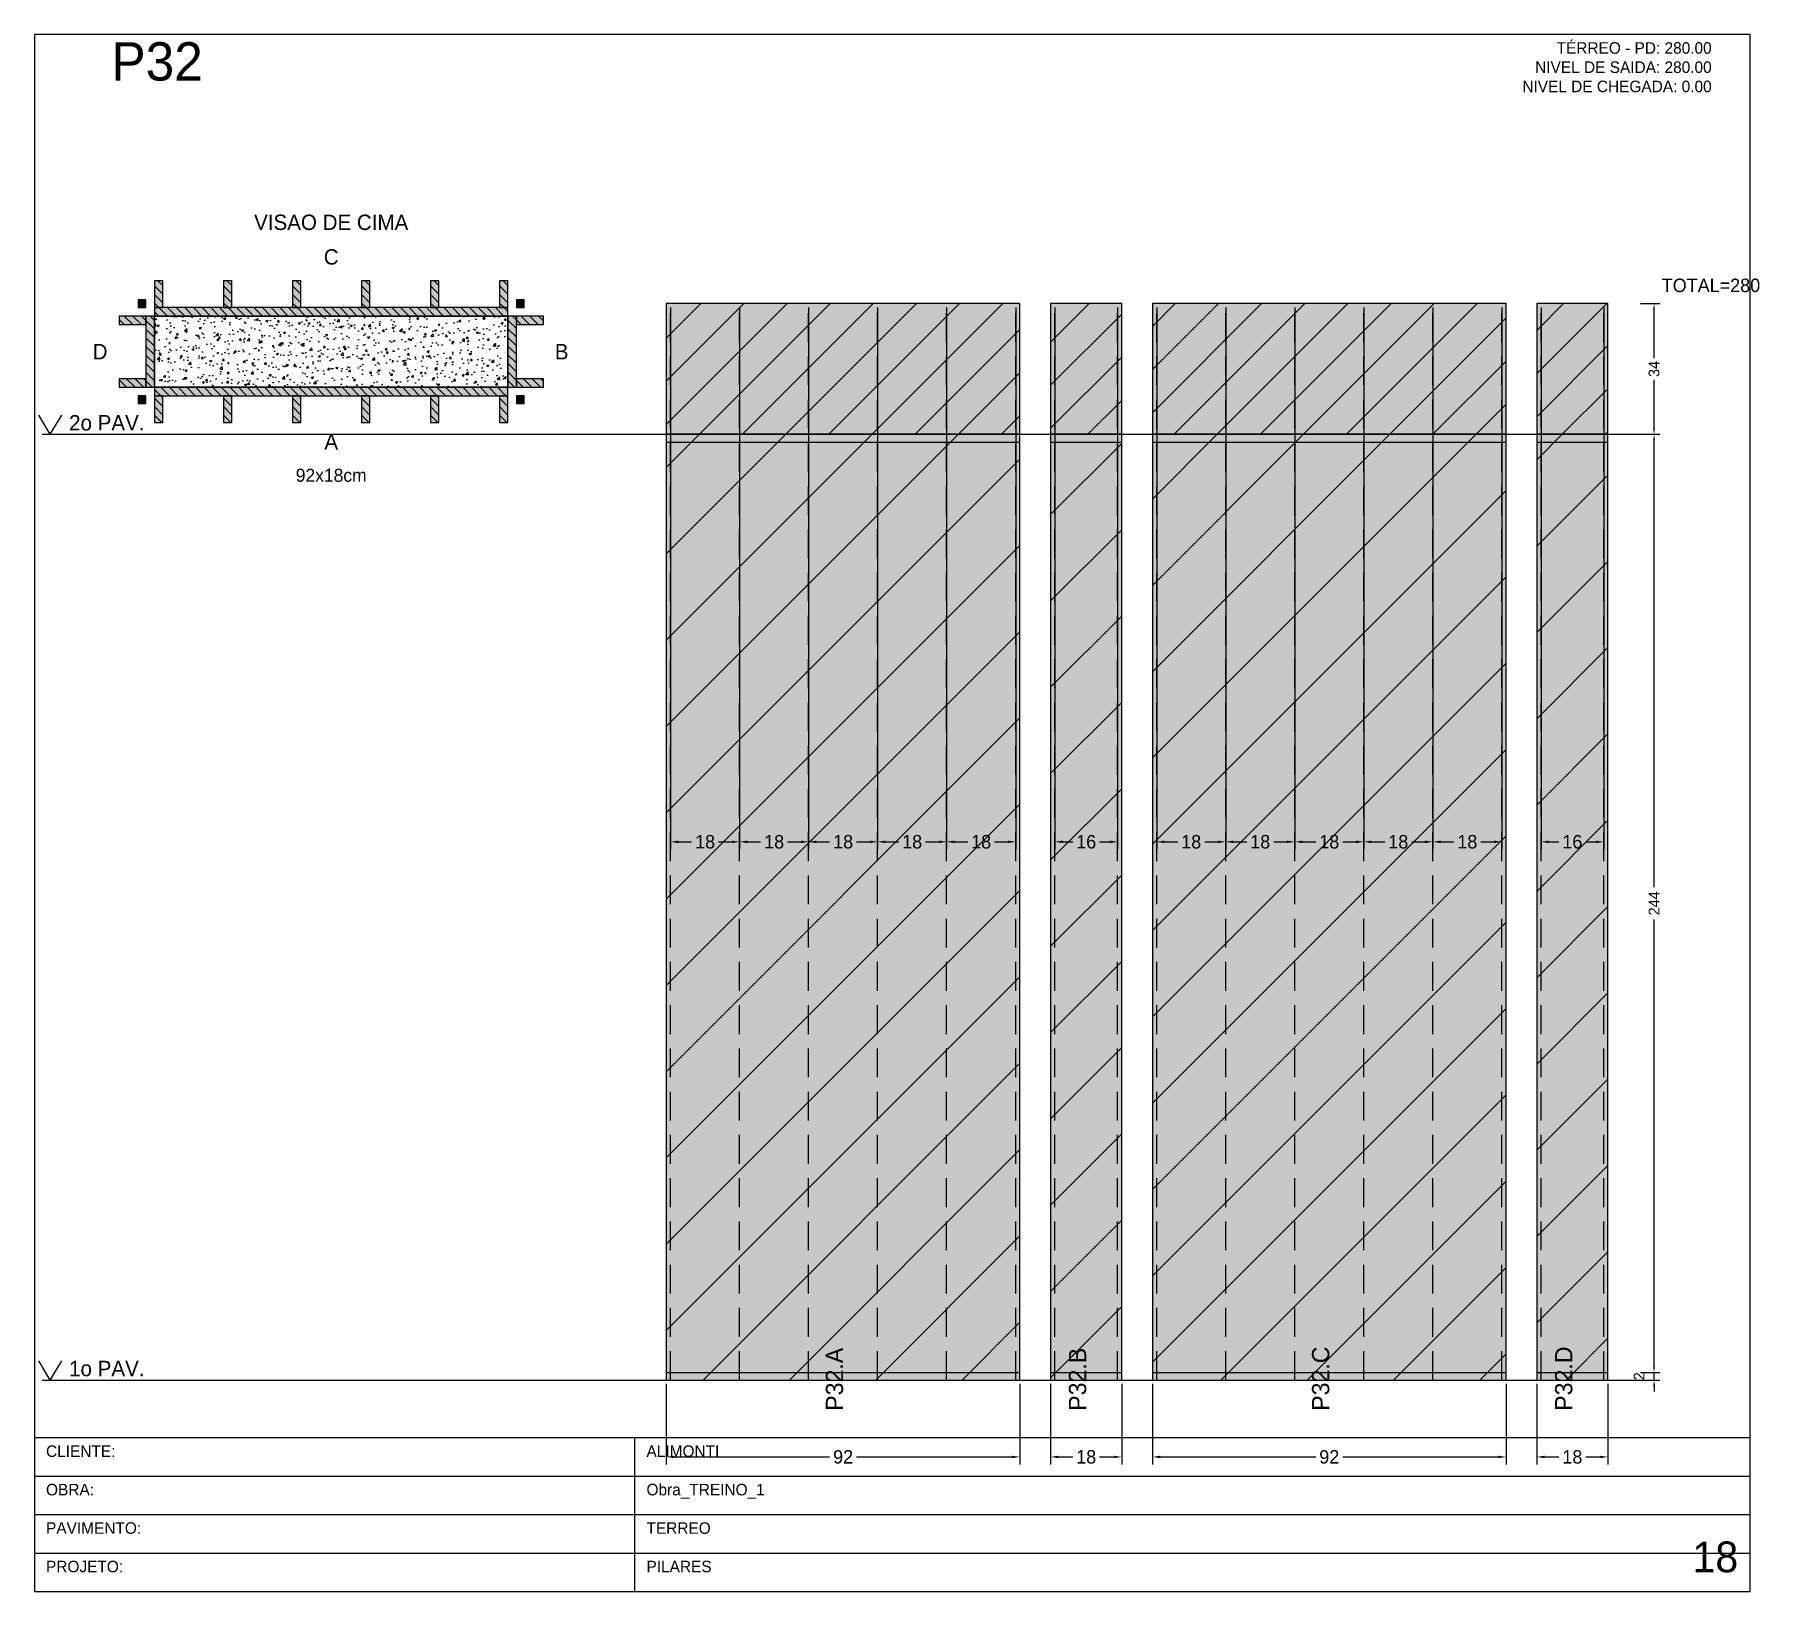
# Model space of a CAD drawing. Header units: metres. Extents: x 0 to 2089, y 0 to 2105.
# Drawn here: x 796.8 to 1245.6, y 1275 to 1680 of the extents above; entities that cross this region are included whole.
import ezdxf
from ezdxf.enums import TextEntityAlignment as Align

# ---------------------------------------------------------------- set-up
doc = ezdxf.new("R2010")
doc.units = ezdxf.units.M
doc.linetypes.add('HIDDEN', pattern=[0.375, 0.25, -0.125])
for name, color, linetype in [('BORDA_CELULA', 9, 'Continuous'), ('CARIMBO', 9, 'Continuous'), ('CHAPA', 1, 'Continuous'), ('CONCRETO', 4, 'Continuous'), ('COTA', 241, 'Continuous'), ('Hachura', 251, 'Continuous'), ('LABEL_ID', 3, 'Continuous'), ('Nivel', 4, 'Continuous'), ('NOMENCLATURA', 1, 'Continuous'), ('Paineis', 200, 'Continuous'), ('SARR_2.2x7', 40, 'Continuous'), ('Texto Secao', 2, 'Continuous'), ('TEXTO_GERAL', 2, 'Continuous')]:
    doc.layers.add(name, color=color, linetype=linetype)
doc.dimstyles.new('FACE_DIM', dxfattribs={"dimtxt": 3.5, "dimasz": 2, "dimexe": 2, "dimexo": 1, "dimgap": 1, "dimtad": 1, "dimdec": 0, "dimrnd": 1, "dimcen": 2.5, "dimclrd": 241, "dimclre": 241, "dimclrt": 241, "dimazin": 3, "dimtfac": 1, "dimtmove": 0, "dimatfit": 3})

msp = doc.modelspace()

# ---------------------------------------------------------------- texts
at = {"layer": 'CARIMBO', "color": 9}
for s, p in [('CLIENTE:', (799.8, 1310)), ('OBRA:', (799.8, 1300)), ('PAVIMENTO:', (799.8, 1290)), ('PROJETO:', (799.8, 1280))]:
    msp.add_text(s, height=3, dxfattribs=at).set_placement(p)
at = {"layer": 'COTA', "color": 241}
msp.add_text('TOTAL=280', height=3.5, dxfattribs=at).set_placement((1220.2, 1613))
at = {"layer": 'Cota Secao (2x)', "color": 4}
msp.add_text('92x18cm', height=3.4, dxfattribs=at).set_placement((874, 1567.05), align=Align.TOP_CENTER)
at = {"layer": 'LABEL_ID', "color": 3}
msp.add_text('18', height=8, dxfattribs=at).set_placement((1228.2, 1280))
at = {"layer": 'Nivel', "color": 4}
for s, p in [('2o PAV.', (805.8, 1577)), ('1o PAV.', (805.8, 1331))]:
    msp.add_text(s, height=4, dxfattribs=at).set_placement(p)
at = {"layer": 'NOMENCLATURA', "color": 1}
msp.add_text('P32', height=10, dxfattribs=at).set_placement((816.8, 1668))
at = {"layer": 'Texto Secao', "color": 2}
for s, p in [('VISAO DE CIMA', (874, 1627.95)), ('C', (874, 1618.95))]:
    msp.add_text(s, height=4, dxfattribs=at).set_placement(p, align=Align.BOTTOM_CENTER)
msp.add_text('D', height=4, dxfattribs=at).set_placement((815.8, 1597.5), align=Align.MIDDLE_RIGHT)
msp.add_text('B', height=4, dxfattribs=at).set_placement((932.2, 1597.5), align=Align.MIDDLE_LEFT)
msp.add_text('A', height=4, dxfattribs=at).set_placement((874, 1576.05), align=Align.TOP_CENTER)
for s, p in [('P32.A', (1007.2, 1322)), ('P32.B', (1070.45, 1322)), ('P32.C', (1133.7, 1322)), ('P32.D', (1196.95, 1322))]:
    msp.add_text(s, height=4.5, rotation=90, dxfattribs=at).set_placement(p)
at = {"layer": 'TEXTO_GERAL', "color": 2}
for s, p in [('TÉRREO - PD: 280.00', (1233.2, 1675)), ('NIVEL DE SAIDA: 280.00', (1233.2, 1670)), ('NIVEL DE CHEGADA: 0.00', (1233.2, 1665))]:
    msp.add_text(s, height=3, dxfattribs=at).set_placement(p, align=Align.RIGHT)
for s, p in [('ALIMONTI', (956.04, 1310)), ('Obra_TREINO_1', (956.04, 1300)), ('TERREO', (956.04, 1290)), ('PILARES', (956.04, 1280))]:
    msp.add_text(s, height=3, dxfattribs=at).set_placement(p)

# ---------------------------------------------------------------- blocks, each defined once
blk = doc.blocks.new('_CLOSEDFILLED')
at = {"color": 0, "linetype": 'BYBLOCK'}
blk.add_solid([(-1, 0.16), (0, 0), (-1, -0.16)], dxfattribs=at)
blk = doc.blocks.new('*D238')
at = {"color": 241}
for p, q in [((961.2, 1329), (961.2, 1308)), ((1053.2, 1329), (1053.2, 1308)), ((963.2, 1310), (1003.7, 1310)), ((1010.7, 1310), (1051.2, 1310))]:
    blk.add_line(p, q, dxfattribs=at)
at = {"layer": 'Defpoints'}
for p in [(961.2, 1330), (1053.2, 1330), (961.2, 1310)]:
    blk.add_point(p, dxfattribs=at)
at = {"color": 241, "xscale": 2, "yscale": 2, "rotation": 180}
blk.add_blockref('_CLOSEDFILLED', (961.2, 1310), dxfattribs=at)
at = {"color": 241, "xscale": 2, "yscale": 2}
blk.add_blockref('_CLOSEDFILLED', (1053.2, 1310), dxfattribs=at)
at = {"color": 241, "insert": (1007.2, 1310), "char_height": 3.5, "attachment_point": 5}
blk.add_mtext('92', dxfattribs=at)
blk = doc.blocks.new('*D239')
at = {"color": 241}
for p, q in [((962.3, 1609), (962.3, 1468)), ((980.26, 1609), (980.26, 1468)), ((964.3, 1470), (967.78, 1470)), ((974.78, 1470), (978.26, 1470))]:
    blk.add_line(p, q, dxfattribs=at)
at = {"layer": 'Defpoints'}
for p in [(962.3, 1610), (980.26, 1610), (962.3, 1470)]:
    blk.add_point(p, dxfattribs=at)
at = {"color": 241, "xscale": 2, "yscale": 2, "rotation": 180}
blk.add_blockref('_CLOSEDFILLED', (962.3, 1470), dxfattribs=at)
at = {"color": 241, "xscale": 2, "yscale": 2}
blk.add_blockref('_CLOSEDFILLED', (980.26, 1470), dxfattribs=at)
at = {"color": 241, "insert": (971.28, 1470), "char_height": 3.5, "attachment_point": 5}
blk.add_mtext('18', dxfattribs=at)
blk = doc.blocks.new('*D240')
at = {"color": 241}
for p, q in [((980.26, 1609), (980.26, 1468)), ((998.22, 1609), (998.22, 1468)), ((982.26, 1470), (985.74, 1470)), ((992.74, 1470), (996.22, 1470))]:
    blk.add_line(p, q, dxfattribs=at)
at = {"layer": 'Defpoints'}
for p in [(980.26, 1610), (998.22, 1610), (980.26, 1470)]:
    blk.add_point(p, dxfattribs=at)
at = {"color": 241, "xscale": 2, "yscale": 2, "rotation": 180}
blk.add_blockref('_CLOSEDFILLED', (980.26, 1470), dxfattribs=at)
at = {"color": 241, "xscale": 2, "yscale": 2}
blk.add_blockref('_CLOSEDFILLED', (998.22, 1470), dxfattribs=at)
at = {"color": 241, "insert": (989.24, 1470), "char_height": 3.5, "attachment_point": 5}
blk.add_mtext('18', dxfattribs=at)
blk = doc.blocks.new('*D241')
at = {"color": 241}
for p, q in [((998.22, 1609), (998.22, 1468)), ((1016.18, 1609), (1016.18, 1468)), ((1000.22, 1470), (1003.7, 1470)), ((1010.7, 1470), (1014.18, 1470))]:
    blk.add_line(p, q, dxfattribs=at)
at = {"layer": 'Defpoints'}
for p in [(998.22, 1610), (1016.18, 1610), (998.22, 1470)]:
    blk.add_point(p, dxfattribs=at)
at = {"color": 241, "xscale": 2, "yscale": 2, "rotation": 180}
blk.add_blockref('_CLOSEDFILLED', (998.22, 1470), dxfattribs=at)
at = {"color": 241, "xscale": 2, "yscale": 2}
blk.add_blockref('_CLOSEDFILLED', (1016.18, 1470), dxfattribs=at)
at = {"color": 241, "insert": (1007.2, 1470), "char_height": 3.5, "attachment_point": 5}
blk.add_mtext('18', dxfattribs=at)
blk = doc.blocks.new('*D242')
at = {"color": 241}
for p, q in [((1016.18, 1609), (1016.18, 1468)), ((1034.14, 1609), (1034.14, 1468)), ((1018.18, 1470), (1021.66, 1470)), ((1028.66, 1470), (1032.14, 1470))]:
    blk.add_line(p, q, dxfattribs=at)
at = {"layer": 'Defpoints'}
for p in [(1016.18, 1610), (1034.14, 1610), (1016.18, 1470)]:
    blk.add_point(p, dxfattribs=at)
at = {"color": 241, "xscale": 2, "yscale": 2, "rotation": 180}
blk.add_blockref('_CLOSEDFILLED', (1016.18, 1470), dxfattribs=at)
at = {"color": 241, "xscale": 2, "yscale": 2}
blk.add_blockref('_CLOSEDFILLED', (1034.14, 1470), dxfattribs=at)
at = {"color": 241, "insert": (1025.16, 1470), "char_height": 3.5, "attachment_point": 5}
blk.add_mtext('18', dxfattribs=at)
blk = doc.blocks.new('*D243')
at = {"color": 241}
for p, q in [((1034.14, 1609), (1034.14, 1468)), ((1052.1, 1609), (1052.1, 1468)), ((1036.14, 1470), (1039.62, 1470)), ((1046.62, 1470), (1050.1, 1470))]:
    blk.add_line(p, q, dxfattribs=at)
at = {"layer": 'Defpoints'}
for p in [(1034.14, 1610), (1052.1, 1610), (1034.14, 1470)]:
    blk.add_point(p, dxfattribs=at)
at = {"color": 241, "xscale": 2, "yscale": 2, "rotation": 180}
blk.add_blockref('_CLOSEDFILLED', (1034.14, 1470), dxfattribs=at)
at = {"color": 241, "xscale": 2, "yscale": 2}
blk.add_blockref('_CLOSEDFILLED', (1052.1, 1470), dxfattribs=at)
at = {"color": 241, "insert": (1043.12, 1470), "char_height": 3.5, "attachment_point": 5}
blk.add_mtext('18', dxfattribs=at)
blk = doc.blocks.new('*D244')
at = {"color": 241}
for p, q in [((1061.2, 1329), (1061.2, 1308)), ((1079.7, 1329), (1079.7, 1308)), ((1063.2, 1310), (1066.95, 1310)), ((1073.95, 1310), (1077.7, 1310))]:
    blk.add_line(p, q, dxfattribs=at)
at = {"layer": 'Defpoints'}
for p in [(1061.2, 1330), (1079.7, 1330), (1061.2, 1310)]:
    blk.add_point(p, dxfattribs=at)
at = {"color": 241, "xscale": 2, "yscale": 2, "rotation": 180}
blk.add_blockref('_CLOSEDFILLED', (1061.2, 1310), dxfattribs=at)
at = {"color": 241, "xscale": 2, "yscale": 2}
blk.add_blockref('_CLOSEDFILLED', (1079.7, 1310), dxfattribs=at)
at = {"color": 241, "insert": (1070.45, 1310), "char_height": 3.5, "attachment_point": 5}
blk.add_mtext('18', dxfattribs=at)
blk = doc.blocks.new('*D245')
at = {"color": 241}
for p, q in [((1062.3, 1609), (1062.3, 1468)), ((1078.6, 1609), (1078.6, 1468)), ((1064.3, 1470), (1066.95, 1470)), ((1073.95, 1470), (1076.6, 1470))]:
    blk.add_line(p, q, dxfattribs=at)
at = {"layer": 'Defpoints'}
for p in [(1062.3, 1610), (1078.6, 1610), (1062.3, 1470)]:
    blk.add_point(p, dxfattribs=at)
at = {"color": 241, "xscale": 2, "yscale": 2, "rotation": 180}
blk.add_blockref('_CLOSEDFILLED', (1062.3, 1470), dxfattribs=at)
at = {"color": 241, "xscale": 2, "yscale": 2}
blk.add_blockref('_CLOSEDFILLED', (1078.6, 1470), dxfattribs=at)
at = {"color": 241, "insert": (1070.45, 1470), "char_height": 3.5, "attachment_point": 5}
blk.add_mtext('16', dxfattribs=at)
blk = doc.blocks.new('*D246')
at = {"color": 241}
for p, q in [((1087.7, 1329), (1087.7, 1308)), ((1179.7, 1329), (1179.7, 1308)), ((1089.7, 1310), (1130.2, 1310)), ((1137.2, 1310), (1177.7, 1310))]:
    blk.add_line(p, q, dxfattribs=at)
at = {"layer": 'Defpoints'}
for p in [(1087.7, 1330), (1179.7, 1330), (1087.7, 1310)]:
    blk.add_point(p, dxfattribs=at)
at = {"color": 241, "xscale": 2, "yscale": 2, "rotation": 180}
blk.add_blockref('_CLOSEDFILLED', (1087.7, 1310), dxfattribs=at)
at = {"color": 241, "xscale": 2, "yscale": 2}
blk.add_blockref('_CLOSEDFILLED', (1179.7, 1310), dxfattribs=at)
at = {"color": 241, "insert": (1133.7, 1310), "char_height": 3.5, "attachment_point": 5}
blk.add_mtext('92', dxfattribs=at)
blk = doc.blocks.new('*D247')
at = {"color": 241}
for p, q in [((1088.8, 1609), (1088.8, 1468)), ((1106.76, 1609), (1106.76, 1468)), ((1090.8, 1470), (1094.28, 1470)), ((1101.28, 1470), (1104.76, 1470))]:
    blk.add_line(p, q, dxfattribs=at)
at = {"layer": 'Defpoints'}
for p in [(1088.8, 1610), (1106.76, 1610), (1088.8, 1470)]:
    blk.add_point(p, dxfattribs=at)
at = {"color": 241, "xscale": 2, "yscale": 2, "rotation": 180}
blk.add_blockref('_CLOSEDFILLED', (1088.8, 1470), dxfattribs=at)
at = {"color": 241, "xscale": 2, "yscale": 2}
blk.add_blockref('_CLOSEDFILLED', (1106.76, 1470), dxfattribs=at)
at = {"color": 241, "insert": (1097.78, 1470), "char_height": 3.5, "attachment_point": 5}
blk.add_mtext('18', dxfattribs=at)
blk = doc.blocks.new('*D248')
at = {"color": 241}
for p, q in [((1106.76, 1609), (1106.76, 1468)), ((1124.72, 1609), (1124.72, 1468)), ((1108.76, 1470), (1112.24, 1470)), ((1119.24, 1470), (1122.72, 1470))]:
    blk.add_line(p, q, dxfattribs=at)
at = {"layer": 'Defpoints'}
for p in [(1106.76, 1610), (1124.72, 1610), (1106.76, 1470)]:
    blk.add_point(p, dxfattribs=at)
at = {"color": 241, "xscale": 2, "yscale": 2, "rotation": 180}
blk.add_blockref('_CLOSEDFILLED', (1106.76, 1470), dxfattribs=at)
at = {"color": 241, "xscale": 2, "yscale": 2}
blk.add_blockref('_CLOSEDFILLED', (1124.72, 1470), dxfattribs=at)
at = {"color": 241, "insert": (1115.74, 1470), "char_height": 3.5, "attachment_point": 5}
blk.add_mtext('18', dxfattribs=at)
blk = doc.blocks.new('*D249')
at = {"color": 241}
for p, q in [((1124.72, 1609), (1124.72, 1468)), ((1142.68, 1609), (1142.68, 1468)), ((1126.72, 1470), (1130.2, 1470)), ((1137.2, 1470), (1140.68, 1470))]:
    blk.add_line(p, q, dxfattribs=at)
at = {"layer": 'Defpoints'}
for p in [(1124.72, 1610), (1142.68, 1610), (1124.72, 1470)]:
    blk.add_point(p, dxfattribs=at)
at = {"color": 241, "xscale": 2, "yscale": 2, "rotation": 180}
blk.add_blockref('_CLOSEDFILLED', (1124.72, 1470), dxfattribs=at)
at = {"color": 241, "xscale": 2, "yscale": 2}
blk.add_blockref('_CLOSEDFILLED', (1142.68, 1470), dxfattribs=at)
at = {"color": 241, "insert": (1133.7, 1470), "char_height": 3.5, "attachment_point": 5}
blk.add_mtext('18', dxfattribs=at)
blk = doc.blocks.new('*D250')
at = {"color": 241}
for p, q in [((1142.68, 1609), (1142.68, 1468)), ((1160.64, 1609), (1160.64, 1468)), ((1144.68, 1470), (1148.16, 1470)), ((1155.16, 1470), (1158.64, 1470))]:
    blk.add_line(p, q, dxfattribs=at)
at = {"layer": 'Defpoints'}
for p in [(1142.68, 1610), (1160.64, 1610), (1142.68, 1470)]:
    blk.add_point(p, dxfattribs=at)
at = {"color": 241, "xscale": 2, "yscale": 2, "rotation": 180}
blk.add_blockref('_CLOSEDFILLED', (1142.68, 1470), dxfattribs=at)
at = {"color": 241, "xscale": 2, "yscale": 2}
blk.add_blockref('_CLOSEDFILLED', (1160.64, 1470), dxfattribs=at)
at = {"color": 241, "insert": (1151.66, 1470), "char_height": 3.5, "attachment_point": 5}
blk.add_mtext('18', dxfattribs=at)
blk = doc.blocks.new('*D251')
at = {"color": 241}
for p, q in [((1160.64, 1609), (1160.64, 1468)), ((1178.6, 1609), (1178.6, 1468)), ((1162.64, 1470), (1166.12, 1470)), ((1173.12, 1470), (1176.6, 1470))]:
    blk.add_line(p, q, dxfattribs=at)
at = {"layer": 'Defpoints'}
for p in [(1160.64, 1610), (1178.6, 1610), (1160.64, 1470)]:
    blk.add_point(p, dxfattribs=at)
at = {"color": 241, "xscale": 2, "yscale": 2, "rotation": 180}
blk.add_blockref('_CLOSEDFILLED', (1160.64, 1470), dxfattribs=at)
at = {"color": 241, "xscale": 2, "yscale": 2}
blk.add_blockref('_CLOSEDFILLED', (1178.6, 1470), dxfattribs=at)
at = {"color": 241, "insert": (1169.62, 1470), "char_height": 3.5, "attachment_point": 5}
blk.add_mtext('18', dxfattribs=at)
blk = doc.blocks.new('*D252')
at = {"color": 241}
for p, q in [((1187.7, 1329), (1187.7, 1308)), ((1206.2, 1329), (1206.2, 1308)), ((1189.7, 1310), (1193.45, 1310)), ((1200.45, 1310), (1204.2, 1310))]:
    blk.add_line(p, q, dxfattribs=at)
at = {"layer": 'Defpoints'}
for p in [(1187.7, 1330), (1206.2, 1330), (1187.7, 1310)]:
    blk.add_point(p, dxfattribs=at)
at = {"color": 241, "xscale": 2, "yscale": 2, "rotation": 180}
blk.add_blockref('_CLOSEDFILLED', (1187.7, 1310), dxfattribs=at)
at = {"color": 241, "xscale": 2, "yscale": 2}
blk.add_blockref('_CLOSEDFILLED', (1206.2, 1310), dxfattribs=at)
at = {"color": 241, "insert": (1196.95, 1310), "char_height": 3.5, "attachment_point": 5}
blk.add_mtext('18', dxfattribs=at)
blk = doc.blocks.new('*D253')
at = {"color": 241}
for p, q in [((1188.8, 1609), (1188.8, 1468)), ((1205.1, 1609), (1205.1, 1468)), ((1190.8, 1470), (1193.45, 1470)), ((1200.45, 1470), (1203.1, 1470))]:
    blk.add_line(p, q, dxfattribs=at)
at = {"layer": 'Defpoints'}
for p in [(1188.8, 1610), (1205.1, 1610), (1188.8, 1470)]:
    blk.add_point(p, dxfattribs=at)
at = {"color": 241, "xscale": 2, "yscale": 2, "rotation": 180}
blk.add_blockref('_CLOSEDFILLED', (1188.8, 1470), dxfattribs=at)
at = {"color": 241, "xscale": 2, "yscale": 2}
blk.add_blockref('_CLOSEDFILLED', (1205.1, 1470), dxfattribs=at)
at = {"color": 241, "insert": (1196.95, 1470), "char_height": 3.5, "attachment_point": 5}
blk.add_mtext('16', dxfattribs=at)
blk = doc.blocks.new('*D255')
at = {"color": 241}
for p, q in [((1214.7, 1576), (1219.7, 1576)), ((1218.2, 1458.2), (1218.2, 1574.5)), ((1218.2, 1333.5), (1218.2, 1449.8)), ((1214.7, 1332), (1219.7, 1332))]:
    blk.add_line(p, q, dxfattribs=at)
at = {"layer": 'Defpoints'}
for p in [(1214.2, 1576), (1214.2, 1332), (1218.2, 1332)]:
    blk.add_point(p, dxfattribs=at)
at = {"color": 241, "xscale": 1.5, "yscale": 1.5}
for p, rotation in [((1218.2, 1576), 90), ((1218.2, 1332), 270)]:
    blk.add_blockref('_CLOSEDFILLED', p, dxfattribs=dict(at, rotation=rotation))
at = {"color": 241, "insert": (1218.2, 1454), "char_height": 2.8, "attachment_point": 5, "rotation": 90}
blk.add_mtext('244', dxfattribs=at)
blk = doc.blocks.new('*D256')
at = {"color": 241}
for p, q in [((1214.7, 1610), (1219.7, 1610)), ((1218.2, 1595.8), (1218.2, 1608.5)), ((1218.2, 1577.5), (1218.2, 1590.2)), ((1214.7, 1576), (1219.7, 1576))]:
    blk.add_line(p, q, dxfattribs=at)
at = {"layer": 'Defpoints'}
for p in [(1214.2, 1610), (1214.2, 1576), (1218.2, 1576)]:
    blk.add_point(p, dxfattribs=at)
at = {"color": 241, "xscale": 1.5, "yscale": 1.5}
for p, rotation in [((1218.2, 1610), 90), ((1218.2, 1576), 270)]:
    blk.add_blockref('_CLOSEDFILLED', p, dxfattribs=dict(at, rotation=rotation))
at = {"color": 241, "insert": (1218.2, 1593), "char_height": 2.8, "attachment_point": 5, "rotation": 90}
blk.add_mtext('34', dxfattribs=at)

# ---------------------------------------------------------------- dimensions: what is measured, and where the dimension line sits
for base, p1, p2, picture, middle in [((962.3, 1470), (962.3, 1610), (980.26, 1610), '*D239', (971.28, 1470)), ((980.26, 1470), (980.26, 1610), (998.22, 1610), '*D240', (989.24, 1470)), ((998.22, 1470), (998.22, 1610), (1016.18, 1610), '*D241', (1007.2, 1470)), ((1016.18, 1470), (1016.18, 1610), (1034.14, 1610), '*D242', (1025.16, 1470)), ((1034.14, 1470), (1034.14, 1610), (1052.1, 1610), '*D243', (1043.12, 1470)), ((1062.3, 1470), (1062.3, 1610), (1078.6, 1610), '*D245', (1070.45, 1470)), ((1088.8, 1470), (1088.8, 1610), (1106.76, 1610), '*D247', (1097.78, 1470)), ((1106.76, 1470), (1106.76, 1610), (1124.72, 1610), '*D248', (1115.74, 1470)), ((1124.72, 1470), (1124.72, 1610), (1142.68, 1610), '*D249', (1133.7, 1470)), ((1142.68, 1470), (1142.68, 1610), (1160.64, 1610), '*D250', (1151.66, 1470)), ((1160.64, 1470), (1160.64, 1610), (1178.6, 1610), '*D251', (1169.62, 1470)), ((1188.8, 1470), (1188.8, 1610), (1205.1, 1610), '*D253', (1196.95, 1470)), ((961.2, 1310), (961.2, 1330), (1053.2, 1330), '*D238', (1007.2, 1310)), ((1061.2, 1310), (1061.2, 1330), (1079.7, 1330), '*D244', (1070.45, 1310)), ((1087.7, 1310), (1087.7, 1330), (1179.7, 1330), '*D246', (1133.7, 1310)), ((1187.7, 1310), (1187.7, 1330), (1206.2, 1330), '*D252', (1196.95, 1310))]:
    dim = msp.add_linear_dim(base=base, p1=p1, p2=p2, dimstyle='FACE_DIM')
    dim.commit()
    dim.dimension.update_dxf_attribs({"geometry": picture, "text_midpoint": middle})
for base, p1, p2, picture, middle in [((1218.2, 1576), (1214.2, 1576), (1214.2, 1610), '*D256', (1218.2, 1593)), ((1218.2, 1332), (1214.2, 1332), (1214.2, 1576), '*D255', (1218.2, 1454))]:
    dim = msp.add_linear_dim(base=base, p1=p1, p2=p2, angle=90, dimstyle='FACE_DIM', override={"dimtxt": 2.8, "dimasz": 1.5, "dimexe": 1.5, "dimexo": 0.5})
    dim.commit()
    dim.dimension.update_dxf_attribs({"geometry": picture, "text_midpoint": middle})
msp.add_linear_dim(base=(1218.2, 1330), p1=(1214.2, 1330), p2=(1214.2, 1332), angle=90, dimstyle='FACE_DIM', override={"dimtxt": 2.8, "dimasz": 1.5, "dimexe": 1.5, "dimexo": 0.5}).render()

# ---------------------------------------------------------------- hatches: boundary and pattern name
at = {"layer": 'CHAPA'}
for points in [[(823.8, 1608.95), (825.8, 1608.95), (825.8, 1610.95), (823.8, 1610.95)], [(922.2, 1608.95), (924.2, 1608.95), (924.2, 1610.95), (922.2, 1610.95)], [(823.8, 1584.05), (825.8, 1584.05), (825.8, 1586.05), (823.8, 1586.05)], [(922.2, 1584.05), (924.2, 1584.05), (924.2, 1586.05), (922.2, 1586.05)]]:
    msp.add_hatch(color=1, dxfattribs=at).paths.add_polyline_path(points)
at = {"layer": 'COTA'}
h = msp.add_hatch(dxfattribs=at)
h.set_pattern_fill('AR-CONC', color=256, scale=0.03)
h.paths.add_polyline_path([(828, 1588.25), (920, 1588.25), (920, 1606.75), (828, 1606.75)])
at = {"layer": 'Hachura'}
for points in [[(961.2, 1576), (1053.2, 1576), (1053.2, 1610), (961.2, 1610)], [(1061.2, 1576), (1079.7, 1576), (1079.7, 1610), (1061.2, 1610)], [(1087.7, 1576), (1179.7, 1576), (1179.7, 1610), (1087.7, 1610)], [(1187.7, 1576), (1206.2, 1576), (1206.2, 1610), (1187.7, 1610)], [(961.2, 1330), (1053.2, 1330), (1053.2, 1576), (961.2, 1576)], [(1061.2, 1330), (1079.7, 1330), (1079.7, 1576), (1061.2, 1576)], [(1087.7, 1330), (1179.7, 1330), (1179.7, 1576), (1087.7, 1576)], [(1187.7, 1330), (1206.2, 1330), (1206.2, 1576), (1187.7, 1576)]]:
    msp.add_hatch(color=256, dxfattribs=at).paths.add_polyline_path(points)
h = msp.add_hatch(dxfattribs=at)
h.set_pattern_fill('ANSI31', color=256, scale=2.5)
h.paths.add_polyline_path([(961.2, 1576), (1053.2, 1576), (1053.2, 1610), (961.2, 1610)])
h = msp.add_hatch(dxfattribs=at)
h.set_pattern_fill('ANSI31', color=256, scale=2.5)
h.paths.add_polyline_path([(1061.2, 1576), (1079.7, 1576), (1079.7, 1610), (1061.2, 1610)])
h = msp.add_hatch(dxfattribs=at)
h.set_pattern_fill('ANSI31', color=256, scale=2.5)
h.paths.add_polyline_path([(1087.7, 1576), (1179.7, 1576), (1179.7, 1610), (1087.7, 1610)])
h = msp.add_hatch(dxfattribs=at)
h.set_pattern_fill('ANSI31', color=256, scale=2.5)
h.paths.add_polyline_path([(1187.7, 1576), (1206.2, 1576), (1206.2, 1610), (1187.7, 1610)])
h = msp.add_hatch(dxfattribs=at)
h.set_pattern_fill('ANSI31', color=256, scale=5)
h.paths.add_polyline_path([(961.2, 1330), (1053.2, 1330), (1053.2, 1576), (961.2, 1576)])
h = msp.add_hatch(dxfattribs=at)
h.set_pattern_fill('ANSI31', color=256, scale=5)
h.paths.add_polyline_path([(1061.2, 1330), (1079.7, 1330), (1079.7, 1576), (1061.2, 1576)])
h = msp.add_hatch(dxfattribs=at)
h.set_pattern_fill('ANSI31', color=256, scale=5)
h.paths.add_polyline_path([(1087.7, 1330), (1179.7, 1330), (1179.7, 1576), (1087.7, 1576)])
h = msp.add_hatch(dxfattribs=at)
h.set_pattern_fill('ANSI31', color=256, scale=5)
h.paths.add_polyline_path([(1187.7, 1330), (1206.2, 1330), (1206.2, 1576), (1187.7, 1576)])
at = {"layer": 'Paineis'}
for points in [[(828, 1606.75), (920, 1606.75), (920, 1608.95), (828, 1608.95)], [(825.8, 1588.25), (828, 1588.25), (828, 1606.75), (825.8, 1606.75)], [(920, 1588.25), (922.2, 1588.25), (922.2, 1606.75), (920, 1606.75)], [(828, 1586.05), (920, 1586.05), (920, 1588.25), (828, 1588.25)]]:
    msp.add_hatch(color=256, dxfattribs=at).paths.add_polyline_path(points)
h = msp.add_hatch(dxfattribs=at)
h.set_pattern_fill('ANSI31', color=256, scale=0.5, angle=270)
h.paths.add_polyline_path([(828, 1606.75), (920, 1606.75), (920, 1608.95), (828, 1608.95)])
h = msp.add_hatch(dxfattribs=at)
h.set_pattern_fill('ANSI31', color=256, scale=0.5, angle=270)
h.paths.add_polyline_path([(825.8, 1588.25), (828, 1588.25), (828, 1606.75), (825.8, 1606.75)])
h = msp.add_hatch(dxfattribs=at)
h.set_pattern_fill('ANSI31', color=256, scale=0.5, angle=270)
h.paths.add_polyline_path([(920, 1588.25), (922.2, 1588.25), (922.2, 1606.75), (920, 1606.75)])
h = msp.add_hatch(dxfattribs=at)
h.set_pattern_fill('ANSI31', color=256, scale=0.5, angle=270)
h.paths.add_polyline_path([(828, 1586.05), (920, 1586.05), (920, 1588.25), (828, 1588.25)])
at = {"layer": 'SARR_2.2x7'}
for points in [[(828, 1608.95), (830.2, 1608.95), (830.2, 1615.95), (828, 1615.95)], [(845.96, 1608.95), (848.16, 1608.95), (848.16, 1615.95), (845.96, 1615.95)], [(863.92, 1608.95), (866.12, 1608.95), (866.12, 1615.95), (863.92, 1615.95)], [(881.88, 1608.95), (884.08, 1608.95), (884.08, 1615.95), (881.88, 1615.95)], [(899.84, 1608.95), (902.04, 1608.95), (902.04, 1615.95), (899.84, 1615.95)], [(917.8, 1608.95), (920, 1608.95), (920, 1615.95), (917.8, 1615.95)], [(818.8, 1604.55), (825.8, 1604.55), (825.8, 1606.75), (818.8, 1606.75)], [(922.2, 1604.55), (929.2, 1604.55), (929.2, 1606.75), (922.2, 1606.75)], [(818.8, 1588.25), (825.8, 1588.25), (825.8, 1590.45), (818.8, 1590.45)], [(922.2, 1588.25), (929.2, 1588.25), (929.2, 1590.45), (922.2, 1590.45)], [(828, 1579.05), (830.2, 1579.05), (830.2, 1586.05), (828, 1586.05)], [(845.96, 1579.05), (848.16, 1579.05), (848.16, 1586.05), (845.96, 1586.05)], [(863.92, 1579.05), (866.12, 1579.05), (866.12, 1586.05), (863.92, 1586.05)], [(881.88, 1579.05), (884.08, 1579.05), (884.08, 1586.05), (881.88, 1586.05)], [(899.84, 1579.05), (902.04, 1579.05), (902.04, 1586.05), (899.84, 1586.05)], [(917.8, 1579.05), (920, 1579.05), (920, 1586.05), (917.8, 1586.05)]]:
    msp.add_hatch(color=256, dxfattribs=at).paths.add_polyline_path(points)
h = msp.add_hatch(dxfattribs=at)
h.set_pattern_fill('ANSI31', color=256, scale=0.5, angle=270)
h.paths.add_polyline_path([(828, 1608.95), (830.2, 1608.95), (830.2, 1615.95), (828, 1615.95)])
h = msp.add_hatch(dxfattribs=at)
h.set_pattern_fill('ANSI31', color=256, scale=0.5, angle=270)
h.paths.add_polyline_path([(845.96, 1608.95), (848.16, 1608.95), (848.16, 1615.95), (845.96, 1615.95)])
h = msp.add_hatch(dxfattribs=at)
h.set_pattern_fill('ANSI31', color=256, scale=0.5, angle=270)
h.paths.add_polyline_path([(863.92, 1608.95), (866.12, 1608.95), (866.12, 1615.95), (863.92, 1615.95)])
h = msp.add_hatch(dxfattribs=at)
h.set_pattern_fill('ANSI31', color=256, scale=0.5, angle=270)
h.paths.add_polyline_path([(881.88, 1608.95), (884.08, 1608.95), (884.08, 1615.95), (881.88, 1615.95)])
h = msp.add_hatch(dxfattribs=at)
h.set_pattern_fill('ANSI31', color=256, scale=0.5, angle=270)
h.paths.add_polyline_path([(899.84, 1608.95), (902.04, 1608.95), (902.04, 1615.95), (899.84, 1615.95)])
h = msp.add_hatch(dxfattribs=at)
h.set_pattern_fill('ANSI31', color=256, scale=0.5, angle=270)
h.paths.add_polyline_path([(917.8, 1608.95), (920, 1608.95), (920, 1615.95), (917.8, 1615.95)])
h = msp.add_hatch(dxfattribs=at)
h.set_pattern_fill('ANSI31', color=256, scale=0.5, angle=270)
h.paths.add_polyline_path([(818.8, 1604.55), (825.8, 1604.55), (825.8, 1606.75), (818.8, 1606.75)])
h = msp.add_hatch(dxfattribs=at)
h.set_pattern_fill('ANSI31', color=256, scale=0.5, angle=270)
h.paths.add_polyline_path([(922.2, 1604.55), (929.2, 1604.55), (929.2, 1606.75), (922.2, 1606.75)])
h = msp.add_hatch(dxfattribs=at)
h.set_pattern_fill('ANSI31', color=256, scale=0.5, angle=270)
h.paths.add_polyline_path([(818.8, 1588.25), (825.8, 1588.25), (825.8, 1590.45), (818.8, 1590.45)])
h = msp.add_hatch(dxfattribs=at)
h.set_pattern_fill('ANSI31', color=256, scale=0.5, angle=270)
h.paths.add_polyline_path([(922.2, 1588.25), (929.2, 1588.25), (929.2, 1590.45), (922.2, 1590.45)])
h = msp.add_hatch(dxfattribs=at)
h.set_pattern_fill('ANSI31', color=256, scale=0.5, angle=270)
h.paths.add_polyline_path([(828, 1579.05), (830.2, 1579.05), (830.2, 1586.05), (828, 1586.05)])
h = msp.add_hatch(dxfattribs=at)
h.set_pattern_fill('ANSI31', color=256, scale=0.5, angle=270)
h.paths.add_polyline_path([(845.96, 1579.05), (848.16, 1579.05), (848.16, 1586.05), (845.96, 1586.05)])
h = msp.add_hatch(dxfattribs=at)
h.set_pattern_fill('ANSI31', color=256, scale=0.5, angle=270)
h.paths.add_polyline_path([(863.92, 1579.05), (866.12, 1579.05), (866.12, 1586.05), (863.92, 1586.05)])
h = msp.add_hatch(dxfattribs=at)
h.set_pattern_fill('ANSI31', color=256, scale=0.5, angle=270)
h.paths.add_polyline_path([(881.88, 1579.05), (884.08, 1579.05), (884.08, 1586.05), (881.88, 1586.05)])
h = msp.add_hatch(dxfattribs=at)
h.set_pattern_fill('ANSI31', color=256, scale=0.5, angle=270)
h.paths.add_polyline_path([(899.84, 1579.05), (902.04, 1579.05), (902.04, 1586.05), (899.84, 1586.05)])
h = msp.add_hatch(dxfattribs=at)
h.set_pattern_fill('ANSI31', color=256, scale=0.5, angle=270)
h.paths.add_polyline_path([(917.8, 1579.05), (920, 1579.05), (920, 1586.05), (917.8, 1586.05)])

# ---------------------------------------------------------------- linework, layer by layer
at = {"layer": 'BORDA_CELULA', "color": 9}
msp.add_lwpolyline([(796.8, 1275), (1243.2, 1275), (1243.2, 1680), (796.8, 1680)], close=True, dxfattribs=at)
at = {"layer": 'CARIMBO', "color": 40}
for p, q in [((953.04, 1275), (953.04, 1315)), ((796.8, 1305), (1243.2, 1305)), ((796.8, 1295), (1243.2, 1295)), ((796.8, 1285), (1243.2, 1285))]:
    msp.add_line(p, q, dxfattribs=at)
msp.add_lwpolyline([(796.8, 1275), (1243.2, 1275), (1243.2, 1315), (796.8, 1315)], close=True, dxfattribs=at)
at = {"layer": 'CHAPA', "color": 1}
for points in [[(823.8, 1608.95), (825.8, 1608.95), (825.8, 1610.95), (823.8, 1610.95)], [(922.2, 1608.95), (924.2, 1608.95), (924.2, 1610.95), (922.2, 1610.95)], [(823.8, 1584.05), (825.8, 1584.05), (825.8, 1586.05), (823.8, 1586.05)], [(922.2, 1584.05), (924.2, 1584.05), (924.2, 1586.05), (922.2, 1586.05)]]:
    msp.add_lwpolyline(points, close=True, dxfattribs=at)
at = {"layer": 'CONCRETO', "color": 4}
msp.add_lwpolyline([(828, 1588.25), (920, 1588.25), (920, 1606.75), (828, 1606.75)], close=True, dxfattribs=at)
at = {"layer": 'Nivel', "color": 4}
for p, q in [((797.8, 1581), (800.8, 1576)), ((803.8, 1581), (800.8, 1576)), ((798.8, 1576), (1219.2, 1576)), ((797.8, 1335), (800.8, 1330)), ((803.8, 1335), (800.8, 1330)), ((798.8, 1330), (1219.2, 1330))]:
    msp.add_line(p, q, dxfattribs=at)
at = {"layer": 'Paineis'}
for p, q in [((961.2, 1574), (1053.2, 1574)), ((1061.2, 1574), (1079.7, 1574)), ((1087.7, 1574), (1179.7, 1574)), ((1187.7, 1574), (1206.2, 1574)), ((961.2, 1332), (1053.2, 1332)), ((1061.2, 1332), (1079.7, 1332)), ((1087.7, 1332), (1179.7, 1332)), ((1187.7, 1332), (1206.2, 1332))]:
    msp.add_line(p, q, dxfattribs=at)
for points in [[(828, 1606.75), (920, 1606.75), (920, 1608.95), (828, 1608.95)], [(961.2, 1576), (1053.2, 1576), (1053.2, 1610), (961.2, 1610)], [(1061.2, 1576), (1079.7, 1576), (1079.7, 1610), (1061.2, 1610)], [(1087.7, 1576), (1179.7, 1576), (1179.7, 1610), (1087.7, 1610)], [(1187.7, 1576), (1206.2, 1576), (1206.2, 1610), (1187.7, 1610)], [(825.8, 1588.25), (828, 1588.25), (828, 1606.75), (825.8, 1606.75)], [(920, 1588.25), (922.2, 1588.25), (922.2, 1606.75), (920, 1606.75)], [(828, 1586.05), (920, 1586.05), (920, 1588.25), (828, 1588.25)], [(961.2, 1330), (1053.2, 1330), (1053.2, 1576), (961.2, 1576)], [(1061.2, 1330), (1079.7, 1330), (1079.7, 1576), (1061.2, 1576)], [(1087.7, 1330), (1179.7, 1330), (1179.7, 1576), (1087.7, 1576)], [(1187.7, 1330), (1206.2, 1330), (1206.2, 1576), (1187.7, 1576)]]:
    msp.add_lwpolyline(points, close=True, dxfattribs=at)
at = {"layer": 'SARR_2.2x7', "linetype": 'HIDDEN', "ltscale": 30}
for p, q in [((962.3, 1330), (962.3, 1610)), ((980.26, 1330), (980.26, 1610)), ((998.22, 1330), (998.22, 1610)), ((1016.18, 1330), (1016.18, 1610)), ((1034.14, 1330), (1034.14, 1610)), ((1052.1, 1330), (1052.1, 1610)), ((1062.3, 1330), (1062.3, 1610)), ((1078.6, 1330), (1078.6, 1610)), ((1088.8, 1330), (1088.8, 1610)), ((1106.76, 1330), (1106.76, 1610)), ((1124.72, 1330), (1124.72, 1610)), ((1142.68, 1330), (1142.68, 1610)), ((1160.64, 1330), (1160.64, 1610)), ((1178.6, 1330), (1178.6, 1610)), ((1188.8, 1330), (1188.8, 1610)), ((1205.1, 1330), (1205.1, 1610))]:
    msp.add_line(p, q, dxfattribs=at)
at = {"layer": 'SARR_2.2x7'}
for points in [[(828, 1608.95), (830.2, 1608.95), (830.2, 1615.95), (828, 1615.95)], [(845.96, 1608.95), (848.16, 1608.95), (848.16, 1615.95), (845.96, 1615.95)], [(863.92, 1608.95), (866.12, 1608.95), (866.12, 1615.95), (863.92, 1615.95)], [(881.88, 1608.95), (884.08, 1608.95), (884.08, 1615.95), (881.88, 1615.95)], [(899.84, 1608.95), (902.04, 1608.95), (902.04, 1615.95), (899.84, 1615.95)], [(917.8, 1608.95), (920, 1608.95), (920, 1615.95), (917.8, 1615.95)], [(818.8, 1604.55), (825.8, 1604.55), (825.8, 1606.75), (818.8, 1606.75)], [(922.2, 1604.55), (929.2, 1604.55), (929.2, 1606.75), (922.2, 1606.75)], [(818.8, 1588.25), (825.8, 1588.25), (825.8, 1590.45), (818.8, 1590.45)], [(922.2, 1588.25), (929.2, 1588.25), (929.2, 1590.45), (922.2, 1590.45)], [(828, 1579.05), (830.2, 1579.05), (830.2, 1586.05), (828, 1586.05)], [(845.96, 1579.05), (848.16, 1579.05), (848.16, 1586.05), (845.96, 1586.05)], [(863.92, 1579.05), (866.12, 1579.05), (866.12, 1586.05), (863.92, 1586.05)], [(881.88, 1579.05), (884.08, 1579.05), (884.08, 1586.05), (881.88, 1586.05)], [(899.84, 1579.05), (902.04, 1579.05), (902.04, 1586.05), (899.84, 1586.05)], [(917.8, 1579.05), (920, 1579.05), (920, 1586.05), (917.8, 1586.05)]]:
    msp.add_lwpolyline(points, close=True, dxfattribs=at)

msp.set_redraw_order([(e.dxf.handle, doc.entitydb.next_handle()) for e in msp.query("TEXT MTEXT ATTDEF DIMENSION ARC_DIMENSION")])  # texts and dimensions are drawn at this point

doc.saveas('drawing.dxf')
